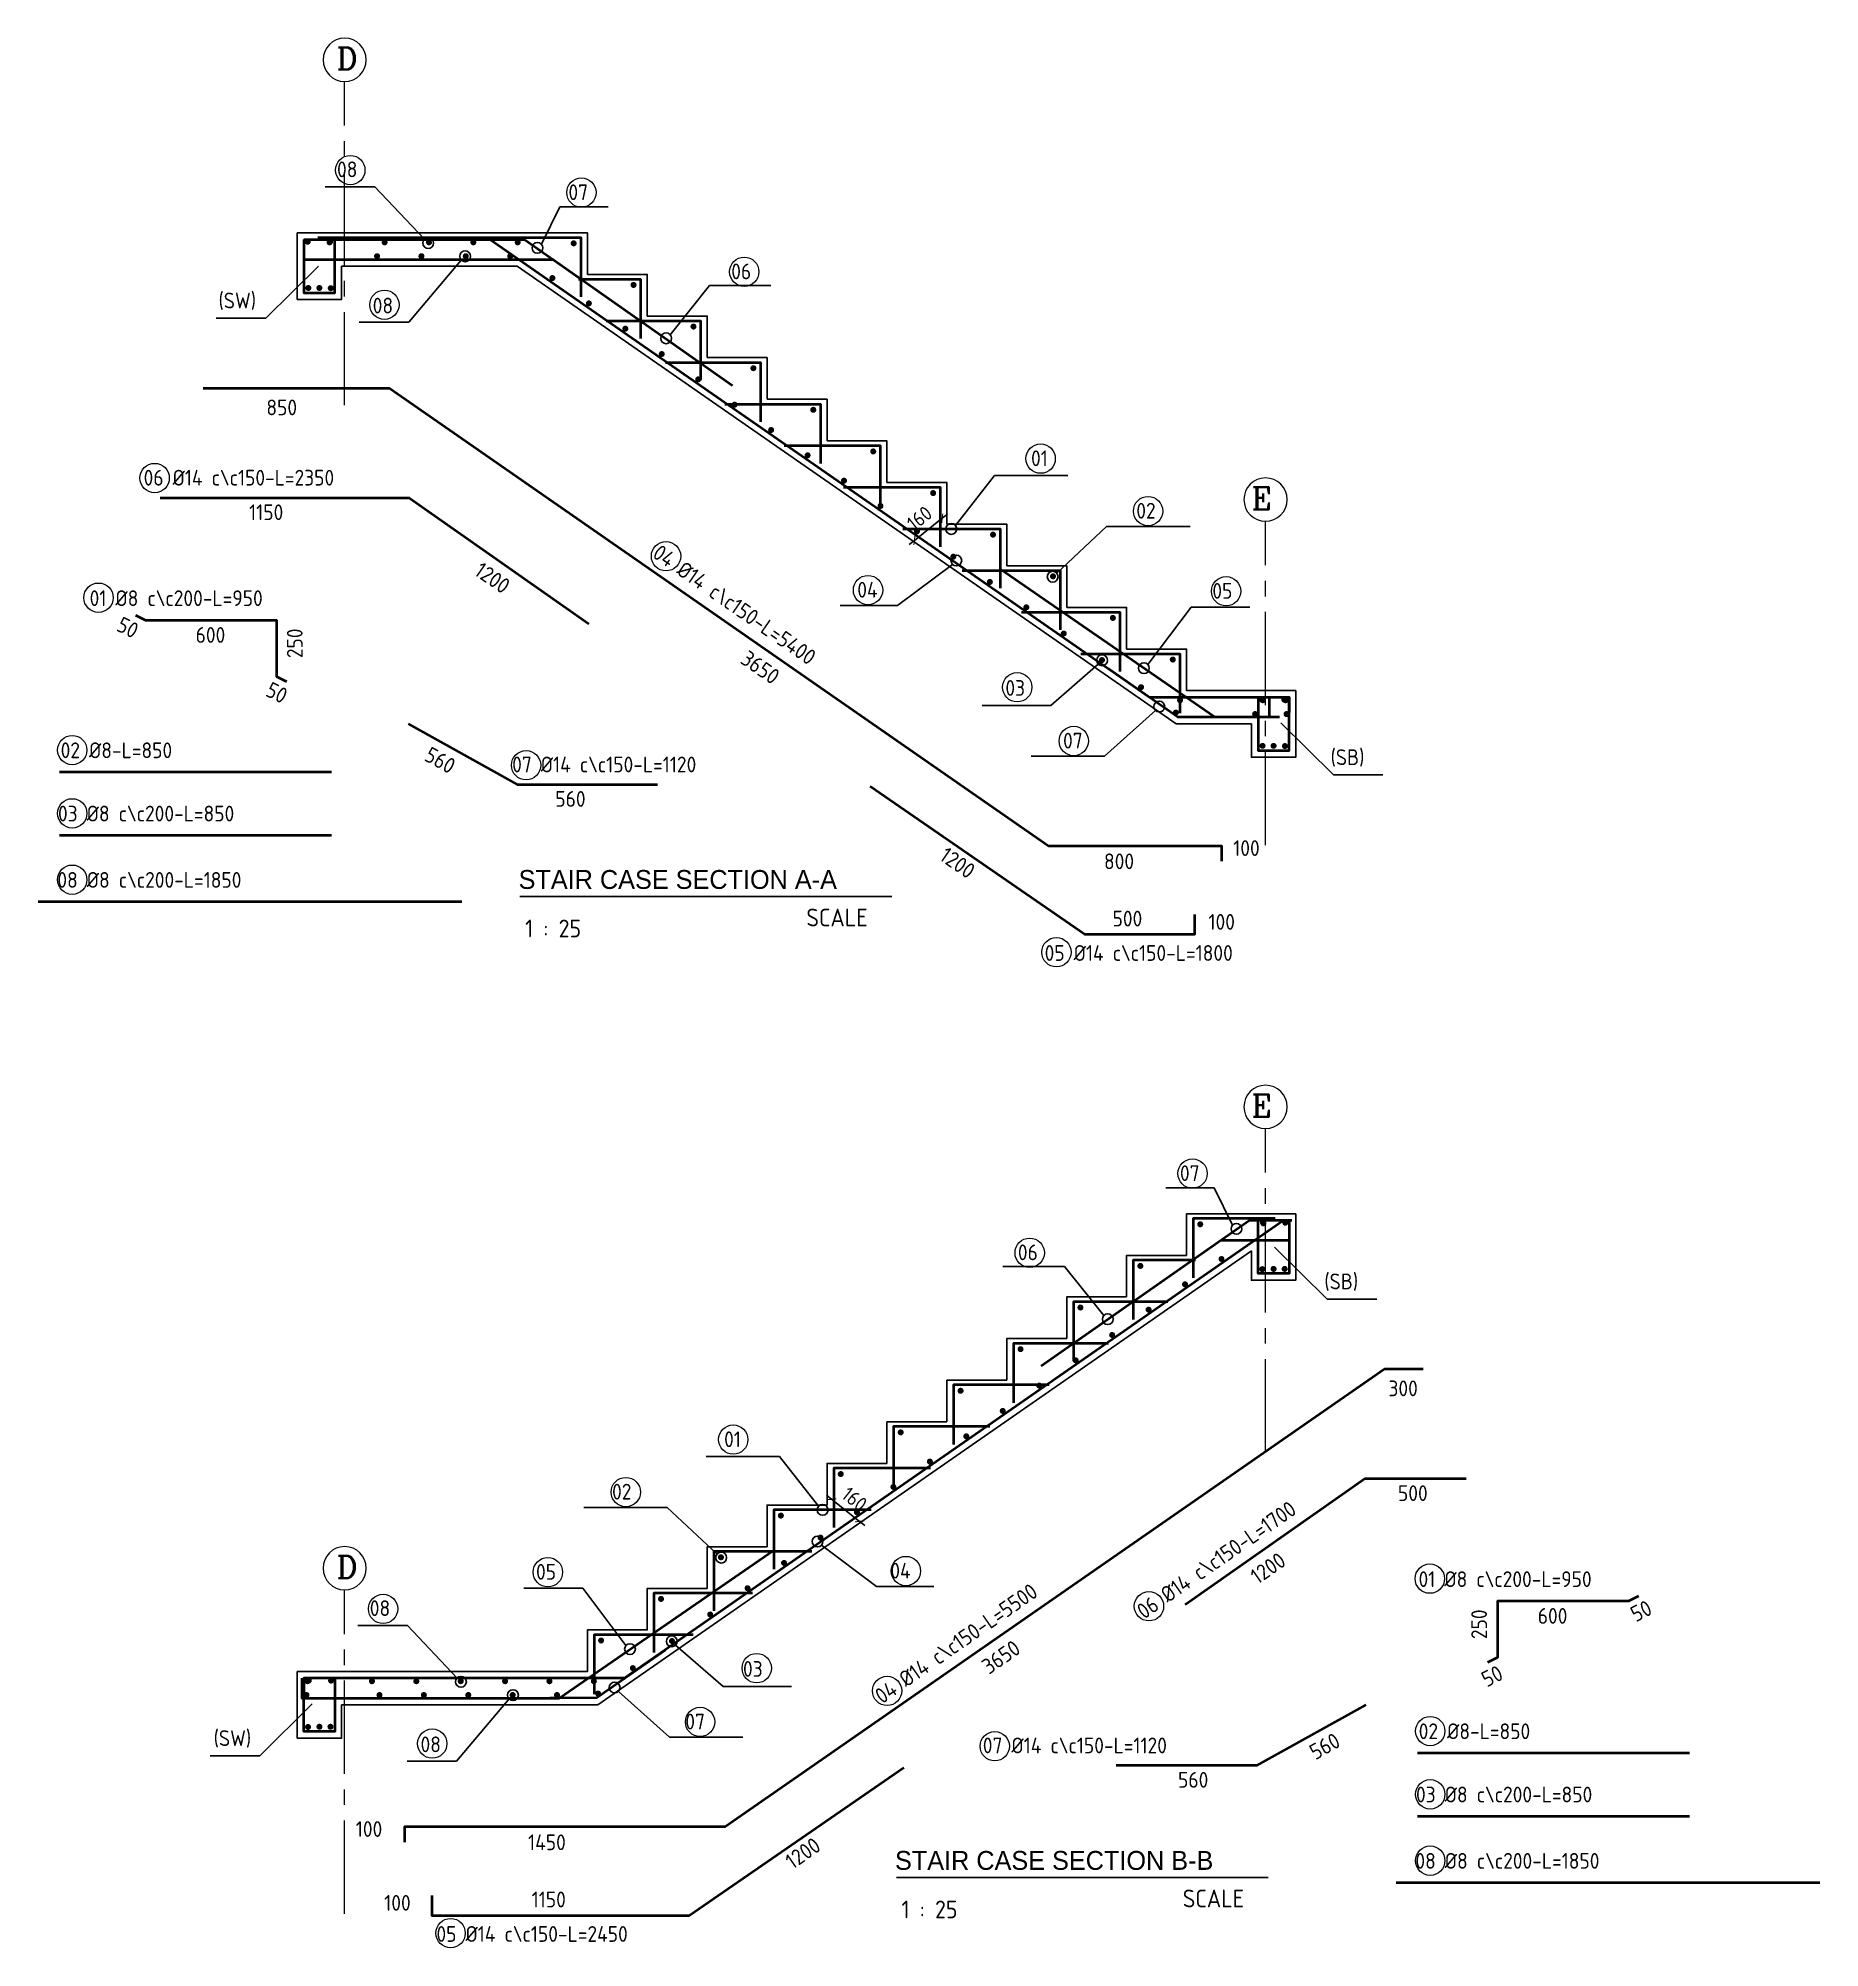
# Model space of a CAD drawing. Header units: inches. Extents: x -26151 to 62940, y -10194 to 246332.
# Drawn here: x 14603 to 15406, y 111442 to 112302 of the extents above; entities that cross this region are included whole.
import ezdxf
from ezdxf.enums import TextEntityAlignment as Align

# ---------------------------------------------------------------- set-up
doc = ezdxf.new("R2010")
doc.units = ezdxf.units.IN
doc.header["$LTSCALE"] = 0.7
doc.header["$MEASUREMENT"] = 0
doc.linetypes.add('ACAD_ISO10W100', pattern=[18, 12, -3, 0, -3])
doc.linetypes.add('CENTER2', pattern=[1.125, 0.75, -0.125, 0.125, -0.125])
doc.layers.get('0').update_dxf_attribs({"lineweight": 13})
doc.layers.get('Defpoints').update_dxf_attribs({"lineweight": 5})
for name, color, linetype, lineweight in [('axis', 254, 'ACAD_ISO10W100', 9), ('BAR1', 2, 'Continuous', 50), ('CENTER', 8, 'CENTER2', 18), ('DP', 220, 'Continuous', 20), ('hach', 9, 'Continuous', 9), ('TEXT', 3, 'Continuous', 25), ('top renforcment', 7, 'Continuous', 40), ('WALL', 7, 'Continuous', 25)]:
    doc.layers.add(name, color=color, linetype=linetype, lineweight=lineweight)
for name, color, linetype in [('CONC', 3, 'Continuous'), ('DTITLE', 23, 'Continuous'), ('STEXT', 3, 'Continuous')]:
    doc.layers.add(name, color=color, linetype=linetype)
doc.styles.add('200style', font='iso.shx', dxfattribs={"height": 6.5})
doc.styles.add('GENERATED_STYLE_4', font='verdanai.ttf')
doc.styles.add('HL-LD', font='HL-LD.SHX', dxfattribs={"height": 400})
doc.styles.add('ROMANS', font='ISO9.SHX', dxfattribs={"height": 70})
doc.dimstyles.new('25', dxfattribs={"dimtxt": 6.5, "dimasz": 3, "dimexe": 1.25, "dimexo": 0.625, "dimgap": 3, "dimtad": 1, "dimdec": 0, "dimlfac": 10, "dimtxsty": '200style', "dimblk": 'ARCHTICK', "dimcen": 2.5, "dimse1": 1, "dimse2": 1, "dimclrd": 256, "dimclrt": 3, "dimadec": 0, "dimazin": 0, "dimtfac": 1, "dimtdec": 0, "dimtix": 1, "dimtmove": 0, "dimatfit": 3, "dimldrblk": 'ARCHTICK', "dimfxl": 0, "dimarcsym": 0})

msp = doc.modelspace()

# ---------------------------------------------------------------- texts
at = {"layer": 'STEXT', "color": 3, "linetype": 'Continuous', "style": 'ROMANS'}
for s, p in [('1 : 25', (14822.42, 111896.8)), ('SCALE', (14949.15, 111901.74)), ('SCALE', (15118.77, 111459.86)), ('1 : 25', (14992.04, 111454.93))]:
    msp.add_text(s, height=8, dxfattribs=at).set_placement(p)
at = {"layer": 'TEXT', "color": 3, "style": 'ROMANS'}
for s, p in [('08', (14737.64, 112239.2)), ('07', (14841.93, 112228.91)), ('06', (14915.3, 112193.24)), ('(SW)', (14684.23, 112180.13)), ('08', (14753.72, 112177.86)), ('01', (15050.4, 112109.05)), ('02', (15097.83, 112085.43)), ('04', (14972.1, 112049.84)), ('05', (15132.11, 112049.34)), ('03', (15038.83, 112005.6)), ('07', (15064.83, 111981.87)), ('(SB)', (15185.39, 111974.41)), ('07', (15117.5, 111787.03)), ('06', (15044.46, 111751.36)), ('(SB)', (15182.57, 111738.26)), ('01', (14912.08, 111667.18)), ('02', (14861.6, 111643.56)), ('05', (14827.32, 111607.46)), ('04', (14986.99, 111607.97)), ('08', (14752.4, 111591.08)), ('03', (14920.6, 111563.72)), ('07', (14894.6, 111539.99)), ('(SW)', (14682.04, 111532.53)), ('08', (14775.28, 111529.74))]:
    msp.add_text(s, height=7.104, dxfattribs=at).set_placement(p)
for s, height, p in [('850', 7.104, (14705.81, 112135.51)), ('06 %%C14 c\\c150-L=2350', 7.1042, (14650.49, 112103.86)), ('1150', 7.104, (14698.02, 112088.3)), ('01 %%C8 c\\c200-L=950', 7.1042, (14626.15, 112049.58)), ('600', 7.104, (14673.92, 112033.03)), ('02 %%C8-L=850', 7.1042, (14613.1, 111981.07)), ('07 %%C14 c\\c150-L=1120', 7.1042, (14816.57, 111974.67)), ('03 %%C8 c\\c200-L=850', 7.1042, (14611.9, 111952.57)), ('560', 7.104, (14836.01, 111959.18)), ('100', 7.104, (15141.5, 111937.01)), ('800', 7.104, (15083.27, 111931.05)), ('08 %%C8 c\\c200-L=1850', 7.1042, (14611.62, 111922.69)), ('500', 7.104, (15087.13, 111905.27)), ('100', 7.104, (15130.34, 111903.78)), ('05 %%C14 c\\c150-L=1800', 7.1042, (15056.53, 111889.76)), ('300', 7.104, (15211.46, 111693.63)), ('500', 7.104, (15215.76, 111646.43)), ('01 %%C8 c\\c200-L=950', 7.1042, (15225.02, 111607.7)), ('600', 7.104, (15278.74, 111591.15)), ('02 %%C8-L=850', 7.1042, (15225.09, 111539.19)), ('07 %%C14 c\\c150-L=1120', 7.1042, (15028.66, 111532.79)), ('560', 7.104, (15116.65, 111517.31)), ('03 %%C8 c\\c200-L=850', 7.1042, (15223.88, 111510.69)), ('100', 7.104, (14746.1, 111495.14)), ('1450', 7.104, (14823.73, 111489.17)), ('08 %%C8 c\\c200-L=1850', 7.1042, (15223.6, 111480.81)), ('100', 7.104, (14758.91, 111461.9)), ('1150', 7.104, (14825.35, 111463.4)), ('05 %%C14 c\\c150-L=2450', 7.1042, (14782.46, 111447.88))]:
    msp.add_text(s, height=height, dxfattribs=at).set_placement(p, align=Align.MIDDLE_LEFT)
for s, height, rotation, p in [('04 %%C14 c\\c150-L=5400', 7.1042, 325.22474, (14881.3, 112071.27)), ('1200', 7.104, 325.22474, (14800.98, 112063.38)), ('50', 7.104, 333.43495, (14639.34, 112038.39)), ('250', 7.104, 90, (14718.6, 112022.57)), ('3650', 7.104, 325.22474, (14920.96, 112023.59)), ('50', 7.104, 333.43495, (14706.48, 112009.04)), ('560', 7.104, 330.94053, (14778.17, 111979.89)), ('1200', 7.104, 325.22474, (15010.58, 111935.01)), ('06 %%C14 c\\c150-L=1700', 7.1042, 34.77526, (15099.29, 111592.3)), ('1200', 7.104, 34.77526, (15150.5, 111608)), ('04 %%C14 c\\c150-L=5500', 7.1042, 34.77526, (14981.26, 111554.14)), ('250', 7.104, 90, (15252.33, 111580.69)), ('50', 7.104, 26.56505, (15321.31, 111591.37)), ('3650', 7.104, 34.77526, (15029.41, 111567.43)), ('50', 7.104, 26.56505, (15254.16, 111562.02)), ('560', 7.104, 29.05947, (15176.79, 111529.14)), ('1200', 7.104, 34.77526, (14940.9, 111479.62))]:
    msp.add_text(s, height=height, rotation=rotation, dxfattribs=at).set_placement(p, align=Align.MIDDLE_LEFT)
at = {"layer": 'TEXT', "char_height": 10, "attachment_point": 3, "style": 'GENERATED_STYLE_4'}
for s, insert in [('{\\Fromanc|c0;D}', (14746.92, 112297.67)), ('{\\Fromanc|c0;E}', (15158.85, 112099.58)), ('{\\Fromanc|c0;E}', (15158.85, 111826.02)), ('{\\Fromanc|c0;D}', (14746.92, 111618.2))]:
    msp.add_mtext(s, dxfattribs=dict(at, insert=insert))
at = {"layer": 'WALL', "color": 4, "linetype": 'Continuous', "style": 'HL-LD'}
for s, p in [('STAIR CASE SECTION A-A', (14819.47, 111918.63)), ('STAIR CASE SECTION B-B', (14989.09, 111476.76))]:
    msp.add_text(s, height=8.505, dxfattribs=at).set_placement(p)

# ---------------------------------------------------------------- blocks, each defined once
blk = doc.blocks.new('_ArchTick')
at = {"color": 0, "linetype": 'ByBlock', "lineweight": 0, "const_width": 0.15}
blk.add_lwpolyline([(-0.5, -0.5), (0.5, 0.5)], dxfattribs=at)
blk = doc.blocks.new('*D945')
at = {"layer": 'Defpoints', "color": 0, "linetype": 'ByBlock', "transparency": 16777216}
for p in [(14958.47, 111641.07), (14971.03, 111631.11), (14973.12, 111633.74)]:
    blk.add_point(p, dxfattribs=at)
at = {"layer": 'DP', "linetype": 'ByBlock', "lineweight": -2, "transparency": 16777216}
for p, q in [((14960.55, 111643.7), (14958.2, 111645.56)), ((14960.55, 111643.7), (14973.12, 111633.74)), ((14973.12, 111633.74), (14975.47, 111631.87))]:
    blk.add_line(p, q, dxfattribs=at)
at = {"layer": 'DP', "linetype": 'ByBlock', "lineweight": -2, "transparency": 16777216, "xscale": 3, "yscale": 3, "zscale": 3}
for p, rotation in [((14960.55, 111643.7), 321.5896754758397), ((14973.12, 111633.74), 141.5896754758398)]:
    blk.add_blockref('_ArchTick', p, dxfattribs=dict(at, rotation=rotation))
at = {"layer": 'DP', "color": 3, "linetype": 'ByBlock', "transparency": 16777216, "insert": (14970.82, 111643.75), "char_height": 6.5, "attachment_point": 5, "rotation": 321.58968, "style": '200style'}
blk.add_mtext('160', dxfattribs=at)
blk = doc.blocks.new('*D946')
at = {"layer": 'Defpoints', "color": 0, "linetype": 'ByBlock', "transparency": 16777216}
for p in [(14997.82, 112075.62), (15012.47, 112082.94), (14999.9, 112072.98)]:
    blk.add_point(p, dxfattribs=at)
at = {"layer": 'DP', "linetype": 'ByBlock', "lineweight": -2, "transparency": 16777216}
for p, q in [((15010.38, 112085.58), (14997.82, 112075.62)), ((15010.38, 112085.58), (15012.73, 112087.44)), ((14997.82, 112075.62), (14995.46, 112073.75))]:
    blk.add_line(p, q, dxfattribs=at)
at = {"layer": 'DP', "linetype": 'ByBlock', "lineweight": -2, "transparency": 16777216, "xscale": 3, "yscale": 3, "zscale": 3}
for p, rotation in [((15010.38, 112085.58), 218.4103245241602), ((14997.82, 112075.62), 38.41032452416026)]:
    blk.add_blockref('_ArchTick', p, dxfattribs=dict(at, rotation=rotation))
at = {"layer": 'DP', "color": 3, "linetype": 'ByBlock', "transparency": 16777216, "insert": (15000.11, 112085.62), "char_height": 6.5, "attachment_point": 5, "rotation": 38.41032, "style": '200style'}
blk.add_mtext('160', dxfattribs=at)

# ---------------------------------------------------------------- dimensions: what is measured, and where the dimension line sits
at = {"layer": 'DP', "linetype": 'ByBlock'}
for p1, p2, distance, picture, middle in [((15012.47, 112082.94), (14999.9, 112072.98), -3.36, '*D946', (15000.11, 112085.62)), ((14958.47, 111641.07), (14971.03, 111631.11), 3.36, '*D945', (14970.82, 111643.75))]:
    dim = msp.add_aligned_dim(p1=p1, p2=p2, distance=distance, dimstyle='25', dxfattribs=at)
    dim.commit()
    dim.dimension.update_dxf_attribs({"geometry": picture, "text_midpoint": middle})

# ---------------------------------------------------------------- linework, layer by layer
at = {"lineweight": 20, "extrusion": (0, 0, -1)}
for centre in [(14741.08, 112292.09), (15156.08, 112094), (15156.08, 111820.44), (14741.08, 111612.62)]:
    msp.add_ellipse(centre, major_axis=(0.01, 9.75), ratio=1, start_param=4.711847, end_param=10.995032, dxfattribs=at)
at = {"layer": 'axis', "linetype": 'CENTER2', "ltscale": 80}
for p, q in [((14741.08, 112136.47), (14741.08, 112282.34)), ((15156.08, 111938.39), (15156.08, 112084.25)), ((15156.08, 111664.83), (15156.08, 111810.69)), ((14741.08, 111457), (14741.08, 111602.87))]:
    msp.add_line(p, q, dxfattribs=at)
at = {"layer": 'BAR1', "linetype": 'Continuous', "const_width": 1.35}
for points in [[(14725.11, 112210.14, -1), (14723.76, 112210.14, -1)], [(14733.62, 112209.87, 1), (14734.97, 112209.87, 1)], [(14735.18, 112210.14, -1), (14733.83, 112210.14, -1)], [(14755, 112203.64, 1), (14756.35, 112203.64, 1)], [(14758.4, 112209.87, 1), (14759.75, 112209.87, 1)], [(14775, 112203.64, 1), (14776.35, 112203.64, 1)], [(14778.4, 112209.87, 1), (14779.75, 112209.87, 1)], [(14795, 112203.64, 1), (14796.35, 112203.64, 1)], [(14798.4, 112209.87, 1), (14799.75, 112209.87, 1)], [(14815, 112203.64, 1), (14816.35, 112203.64, 1)], [(14818.4, 112209.87, 1), (14819.75, 112209.87, 1)], [(14843.6, 112209.44, 1), (14844.95, 112209.44, 1)], [(14843.6, 112209.44, 1), (14844.95, 112209.44, 1)], [(14725.4, 112189.33, -1), (14724.05, 112189.33, -1)], [(14730.38, 112189.33, -1), (14729.03, 112189.33, -1)], [(14735.49, 112189.23, -1), (14734.14, 112189.23, -1)], [(14834.03, 112193.79, 1), (14835.38, 112193.79, 1)], [(14870.6, 112190.69, 1), (14871.95, 112190.69, 1)], [(14850.46, 112182.39, 1), (14851.81, 112182.39, 1)], [(14866.89, 112170.98, 1), (14868.24, 112170.98, 1)], [(14897.6, 112171.94, 1), (14898.95, 112171.94, 1)], [(14883.31, 112159.57, 1), (14884.66, 112159.57, 1)], [(14924.6, 112153.19, 1), (14925.95, 112153.19, 1)], [(14899.74, 112148.16, 1), (14901.09, 112148.16, 1)], [(14916.17, 112136.75, 1), (14917.52, 112136.75, 1)], [(14951.6, 112134.44, 1), (14952.95, 112134.44, 1)], [(14932.6, 112125.35, 1), (14933.95, 112125.35, 1)], [(14949.02, 112113.94, 1), (14950.37, 112113.94, 1)], [(14978.6, 112115.69, 1), (14979.95, 112115.69, 1)], [(14965.45, 112102.53, 1), (14966.8, 112102.53, 1)], [(14981.88, 112091.12, 1), (14983.23, 112091.12, 1)], [(15005.6, 112096.94, 1), (15006.95, 112096.94, 1)], [(14998.31, 112079.71, 1), (14999.66, 112079.71, 1)], [(15032.6, 112078.19, 1), (15033.95, 112078.19, 1)], [(15014.73, 112068.31, 1), (15016.08, 112068.31, 1)], [(15031.16, 112056.9, 1), (15032.51, 112056.9, 1)], [(15059.6, 112059.44, 1), (15060.95, 112059.44, 1)], [(15047.59, 112045.49, 1), (15048.94, 112045.49, 1)], [(15086.6, 112040.69, 1), (15087.95, 112040.69, 1)], [(15064.45, 112033.67, 1), (15065.8, 112033.67, 1)], [(15081.69, 112021.72, 1), (15083.04, 112021.72, 1)], [(15113.6, 112021.94, 1), (15114.95, 112021.94, 1)], [(15099.3, 112009.5, 1), (15100.65, 112009.5, 1)], [(15114.99, 111998.07, 1), (15116.34, 111998.07, 1)], [(15116.88, 112003.62, 1), (15118.23, 112003.62, 1)], [(15150.71, 111997.39, 1), (15152.06, 111997.39, 1)], [(15155.11, 112003.89, -1), (15153.76, 112003.89, -1)], [(15154.11, 112003.62, 1), (15155.46, 112003.62, 1)], [(15165.18, 112003.89, -1), (15163.83, 112003.89, -1)], [(15164.43, 112003.62, 1), (15165.78, 112003.62, 1)], [(15164.86, 111997.39, 1), (15166.21, 111997.39, 1)], [(15155.4, 111983.08, -1), (15154.05, 111983.08, -1)], [(15160.38, 111983.08, -1), (15159.03, 111983.08, -1)], [(15165.49, 111982.98, -1), (15164.14, 111982.98, -1)], [(15127.33, 111767.56, -1), (15125.98, 111767.56, -1)], [(15127.33, 111767.56, -1), (15125.98, 111767.56, -1)], [(15154.24, 111768.26, 1), (15155.59, 111768.26, 1)], [(15155.8, 111767.99, -1), (15154.45, 111767.99, -1)], [(15164.3, 111768.26, 1), (15165.65, 111768.26, 1)], [(15100.33, 111748.81, -1), (15098.98, 111748.81, -1)], [(15136.9, 111751.92, -1), (15135.55, 111751.92, -1)], [(15153.92, 111747.35, 1), (15155.27, 111747.35, 1)], [(15159.03, 111747.46, 1), (15160.38, 111747.46, 1)], [(15164.02, 111747.46, 1), (15165.37, 111747.46, 1)], [(15120.47, 111740.51, -1), (15119.12, 111740.51, -1)], [(15073.33, 111730.06, -1), (15071.98, 111730.06, -1)], [(15104.04, 111729.1, -1), (15102.69, 111729.1, -1)], [(15087.62, 111717.69, -1), (15086.27, 111717.69, -1)], [(15046.33, 111711.31, -1), (15044.98, 111711.31, -1)], [(15071.19, 111706.28, -1), (15069.84, 111706.28, -1)], [(15019.33, 111692.56, -1), (15017.98, 111692.56, -1)], [(15054.76, 111694.88, -1), (15053.41, 111694.88, -1)], [(15038.33, 111683.47, -1), (15036.98, 111683.47, -1)], [(14992.33, 111673.81, -1), (14990.98, 111673.81, -1)], [(15021.91, 111672.06, -1), (15020.56, 111672.06, -1)], [(14965.33, 111655.06, -1), (14963.98, 111655.06, -1)], [(15005.48, 111660.65, -1), (15004.13, 111660.65, -1)], [(14989.05, 111649.24, -1), (14987.7, 111649.24, -1)], [(14938.33, 111636.31, -1), (14936.98, 111636.31, -1)], [(14972.62, 111637.84, -1), (14971.27, 111637.84, -1)], [(14956.2, 111626.43, -1), (14954.85, 111626.43, -1)], [(14911.33, 111617.56, -1), (14909.98, 111617.56, -1)], [(14939.77, 111615.02, -1), (14938.42, 111615.02, -1)], [(14923.34, 111603.61, -1), (14921.99, 111603.61, -1)], [(14884.33, 111598.81, -1), (14882.98, 111598.81, -1)], [(14906.48, 111591.79, -1), (14905.13, 111591.79, -1)], [(14857.33, 111580.06, -1), (14855.98, 111580.06, -1)], [(14889.24, 111579.84, -1), (14887.89, 111579.84, -1)], [(14871.63, 111567.62, -1), (14870.28, 111567.62, -1)], [(14724.99, 111561.74, -1), (14723.64, 111561.74, -1)], [(14724.24, 111562.01, 1), (14725.59, 111562.01, 1)], [(14734.3, 111562.01, 1), (14735.65, 111562.01, 1)], [(14754.06, 111561.74, -1), (14752.7, 111561.74, -1)], [(14774.06, 111561.74, -1), (14772.7, 111561.74, -1)], [(14794.06, 111561.74, -1), (14792.7, 111561.74, -1)], [(14814.06, 111561.74, -1), (14812.7, 111561.74, -1)], [(14814.06, 111561.74, -1), (14812.7, 111561.74, -1)], [(14834.06, 111561.74, -1), (14832.7, 111561.74, -1)], [(14854.06, 111561.74, -1), (14852.7, 111561.74, -1)], [(14724.56, 111555.51, -1), (14723.21, 111555.51, -1)], [(14757.46, 111555.51, -1), (14756.1, 111555.51, -1)], [(14777.46, 111555.51, -1), (14776.1, 111555.51, -1)], [(14797.46, 111555.51, -1), (14796.1, 111555.51, -1)], [(14817.46, 111555.51, -1), (14816.1, 111555.51, -1)], [(14817.46, 111555.51, -1), (14816.1, 111555.51, -1)], [(14837.46, 111555.51, -1), (14836.1, 111555.51, -1)], [(14855.94, 111556.19, -1), (14854.59, 111556.19, -1)], [(14723.92, 111541.1, 1), (14725.27, 111541.1, 1)], [(14729.03, 111541.21, 1), (14730.38, 111541.21, 1)], [(14734.02, 111541.21, 1), (14735.37, 111541.21, 1)]]:
    msp.add_lwpolyline(points, format="xyb", close=True, dxfattribs=at)
at = {"layer": 'CENTER', "linetype": 'ByBlock'}
for p, q in [((15120.47, 112007.94), (15169.71, 112007.94)), ((14850.47, 111566.07), (14719.71, 111566.07))]:
    msp.add_line(p, q, dxfattribs=at)
at = {"layer": 'CONC'}
for points in [[(14850.47, 112214.19), (14719.71, 112214.19)], [(14719.71, 112214.19), (14719.71, 112184.19), (14739.71, 112184.19), (14739.71, 112199.19)], [(14820.47, 112214.19), (14850.47, 112214.19), (14850.47, 112195.44)], [(15149.71, 111992.94), (15115.77, 111992.94), (14818.75, 112199.19), (14739.71, 112199.19)], [(14850.47, 112195.44), (14877.47, 112195.44), (14877.47, 112176.69)], [(14877.47, 112176.69), (14904.47, 112176.69), (14904.47, 112157.94)], [(14904.47, 112157.94), (14931.47, 112157.94), (14931.47, 112139.19)], [(14931.47, 112139.19), (14958.47, 112139.19), (14958.47, 112120.44)], [(14958.47, 112120.44), (14985.47, 112120.44), (14985.47, 112101.69)], [(14985.47, 112101.69), (15012.47, 112101.69), (15012.47, 112082.94)], [(15012.47, 112082.94), (15039.47, 112082.94), (15039.47, 112064.19)], [(15039.47, 112064.19), (15066.47, 112064.19), (15066.47, 112045.44)], [(15066.47, 112045.44), (15093.47, 112045.44), (15093.47, 112026.69), (15120.47, 112026.69), (15120.47, 112007.94), (15169.09, 112007.94), (15120.47, 112007.94)], [(15169.71, 111992.94), (15169.71, 112007.94), (15120.47, 112007.94)], [(15123.02, 111992.94), (15149.71, 111992.94)], [(15149.71, 111992.94), (15149.71, 111977.94), (15169.71, 111977.94), (15169.71, 111992.94)], [(15150.47, 111772.32), (15120.47, 111772.32), (15120.47, 111753.57)], [(15120.47, 111772.32), (15169.71, 111772.32)], [(15169.71, 111772.32), (15169.71, 111742.32), (15149.71, 111742.32), (15149.71, 111755.6)], [(14739.71, 111551.07), (14855.16, 111551.07), (15149.71, 111755.6)], [(15120.47, 111753.57), (15093.47, 111753.57), (15093.47, 111734.82)], [(15093.47, 111734.82), (15066.47, 111734.82), (15066.47, 111716.07)], [(15066.47, 111716.07), (15039.47, 111716.07), (15039.47, 111697.32)], [(15039.47, 111697.32), (15012.47, 111697.32), (15012.47, 111678.57)], [(15012.47, 111678.57), (14985.47, 111678.57), (14985.47, 111659.82)], [(14985.47, 111659.82), (14958.47, 111659.82), (14958.47, 111641.07)], [(14958.47, 111641.07), (14931.47, 111641.07), (14931.47, 111622.32)], [(14931.47, 111622.32), (14904.47, 111622.32), (14904.47, 111603.57)], [(14904.47, 111603.57), (14877.47, 111603.57), (14877.47, 111584.82), (14850.47, 111584.82), (14850.47, 111566.07), (14820.47, 111566.07), (14850.47, 111566.07)], [(14719.71, 111551.07), (14719.71, 111566.07), (14850.47, 111566.07)], [(14739.71, 111551.07), (14739.71, 111536.07), (14719.71, 111536.07), (14719.71, 111551.07)], [(14814.28, 111551.07), (14739.71, 111551.07)]]:
    msp.add_lwpolyline(points, dxfattribs=at)
at = {"layer": 'DTITLE', "color": 4, "linetype": 'Continuous'}
for p, q in [((14987.6, 111915.18), (14820.1, 111915.18)), ((15157.22, 111473.3), (14989.72, 111473.3))]:
    msp.add_line(p, q, dxfattribs=at)
at = {"layer": 'hach', "ltscale": 15}
for centre in [(14743.64, 112242.42), (14847.76, 112232.3), (14921.14, 112196.62), (14758.99, 112181.75), (15054.73, 112112.44), (14655.46, 112103.71), (15103.14, 112088.82), (14885.9, 112068.47), (14976.93, 112053.23), (15138.28, 112052.72), (14630.16, 112049.81), (15044.16, 112009.49), (15069.66, 111985.26), (14618.32, 111981.16), (14822.86, 111974.32), (14618.32, 111952.66), (14618.32, 111922.78), (15061.82, 111890.13), (15123.17, 111790.42), (15049.79, 111754.75), (14916.2, 111670.57), (14867.79, 111646.94), (14832.65, 111610.85), (14994, 111611.36), (15230.11, 111607.93), (15103.55, 111595.5), (14758.41, 111594.29), (14926.77, 111567.61), (14985.51, 111557.35), (14901.27, 111543.38), (15230.3, 111539.28), (14780.55, 111533.62), (15034.06, 111532.45), (15230.3, 111510.78), (15230.3, 111480.9), (14788.84, 111448.25)]:
    msp.add_circle(centre, 6.61, dxfattribs=at)
at = {"layer": 'TEXT', "color": 1}
for p, q in [((14754.65, 112234.95), (14732.29, 112234.95)), ((14754.65, 112234.95), (14777.01, 112211.31)), ((14838.06, 112225.83), (14829.77, 112209.01)), ((14838.06, 112225.83), (14859.8, 112225.84)), ((14705.6, 112175.68), (14729.26, 112199.14)), ((14770, 112173.91), (14793.65, 112201.88)), ((14905.52, 112190.43), (14887.79, 112168.29)), ((14905.52, 112190.43), (14933.17, 112190.43)), ((14705.6, 112175.68), (14683.25, 112175.68)), ((14770, 112173.91), (14747.64, 112173.91)), ((15033.9, 112104.9), (15016.29, 112082.4)), ((15033.9, 112104.9), (15066.98, 112104.91)), ((15084.46, 112081.85), (15061.97, 112060.89)), ((15084.46, 112081.85), (15122.04, 112081.86)), ((14990.24, 112046.34), (15015, 112064.83)), ((14990.24, 112046.34), (14964.36, 112046.35)), ((15122.58, 112045.5), (15103.08, 112019.67)), ((15122.58, 112045.5), (15149.05, 112045.51)), ((15059.32, 112001.21), (15080.69, 112019.87)), ((15059.32, 112001.21), (15028.44, 112001.22)), ((15083.47, 111978.37), (15106.47, 111999.05)), ((15186.63, 111969.96), (15162.98, 111993.41)), ((15083.47, 111978.37), (15050.4, 111978.38)), ((15186.63, 111969.96), (15208.99, 111969.96)), ((15132.87, 111783.95), (15111.13, 111783.96)), ((15132.87, 111783.95), (15141.16, 111767.13)), ((15183.81, 111733.81), (15160.16, 111757.26)), ((15065.41, 111748.55), (15037.76, 111748.56)), ((15065.41, 111748.55), (15083.14, 111726.41)), ((15183.81, 111733.81), (15206.17, 111733.81)), ((14937.03, 111663.03), (14903.95, 111663.03)), ((14937.03, 111663.03), (14954.64, 111640.52)), ((14886.47, 111639.97), (14848.89, 111639.98)), ((14886.47, 111639.97), (14908.96, 111619.01)), ((14980.69, 111604.46), (14955.93, 111622.95)), ((14848.35, 111603.63), (14821.88, 111603.63)), ((14848.35, 111603.63), (14867.85, 111577.8)), ((14980.69, 111604.46), (15006.57, 111604.47)), ((14769.42, 111586.82), (14747.06, 111586.82)), ((14769.42, 111586.82), (14791.77, 111563.18)), ((14911.61, 111559.33), (14890.24, 111577.99)), ((14911.61, 111559.33), (14942.49, 111559.34)), ((14702.79, 111528.08), (14726.44, 111551.54)), ((14791.56, 111525.79), (14815.22, 111553.75)), ((14887.46, 111536.49), (14864.46, 111557.17)), ((14887.46, 111536.49), (14920.54, 111536.5)), ((14702.79, 111528.08), (14680.43, 111528.08)), ((14791.56, 111525.79), (14769.2, 111525.79))]:
    msp.add_line(p, q, dxfattribs=at)
at = {"layer": 'TEXT', "color": 1, "linetype": 'Continuous'}
for centre in [(14778.73, 112209.58), (14795.37, 112203.6), (14827.95, 112207.39), (14885.96, 112166.67), (15014.46, 112080.78), (15016.73, 112066.55), (15060.14, 112059.27), (15082.42, 112021.6), (15101.26, 112018.05), (15108.19, 112000.78), (15142.98, 111765.51), (15084.97, 111724.79), (14956.47, 111638.9), (14910.79, 111617.39), (14954.2, 111624.67), (14869.67, 111576.18), (14888.51, 111579.72), (14793.5, 111561.46), (14862.74, 111558.9), (14816.94, 111555.48)]:
    msp.add_circle(centre, 2.44, dxfattribs=at)
at = {"layer": 'top renforcment'}
for points in [[(14722.71, 112211.19), (14806.72, 112211.19), (15103.75, 112004.94), (15166.71, 112004.94), (15166.71, 111998.07)], [(14722.71, 112211.19), (14722.71, 112187.19), (14736.71, 112187.19), (14736.71, 112211.19)], [(14722.71, 112211.19), (14822.1, 112211.19), (14874.47, 112174.56)], [(14728.96, 112212.06), (14847.47, 112212.06), (14847.47, 112185.29)], [(14722.71, 112202.18), (14834.98, 112202.18), (14915.91, 112145.46)], [(14846.48, 112193.31), (14874.47, 112193.31), (14874.47, 112166.54)], [(14858.94, 112174.56), (14901.47, 112174.56), (14901.47, 112147.79)], [(14885.67, 112155.81), (14928.47, 112155.81), (14928.47, 112129.04)], [(14677.3, 112144.23), (14761.31, 112144.23), (15058.34, 111937.98), (15136.3, 111937.98), (15136.3, 111931.11)], [(14912.4, 112137.06), (14955.47, 112137.06), (14955.47, 112110.29)], [(14939.13, 112118.31), (14982.47, 112118.31), (14982.47, 112091.54)], [(14657.9, 112094.81), (14770.17, 112094.81), (14851.09, 112038.08)], [(14965.85, 112099.56), (15009.47, 112099.56), (15009.47, 112072.79)], [(14992.58, 112080.81), (15036.47, 112080.81), (15036.47, 112054.04)], [(15019.31, 112062.06), (15063.47, 112062.06), (15063.47, 112035.29)], [(15157.67, 112004.94), (15157.67, 111995.94), (15133.25, 111995.94), (15036.47, 112062.62)], [(14646.86, 112041.94), (14651.33, 112039.7), (14710.35, 112039.7), (14710.35, 112014.33), (14714.82, 112012.09)], [(15046.04, 112043.31), (15090.47, 112043.31), (15090.47, 112016.54)], [(15072.77, 112024.56), (15117.47, 112024.56), (15117.47, 111997.79)], [(15162.4, 111995.94), (15116.53, 111995.94), (15085.26, 112017.78)], [(15152.71, 112004.94), (15152.71, 111980.94), (15166.71, 111980.94), (15166.71, 112004.94)], [(14769.67, 111993.01), (14818.88, 111965.66), (14882.11, 111965.66)], [(14735.14, 111971.19), (14612.58, 111971.19)], [(15124.07, 111907.07), (15124.07, 111898.07), (15074.65, 111898.07), (14977.86, 111964.75)], [(14735.14, 111942.69), (14612.58, 111942.69)], [(14793.87, 111912.81), (14602.97, 111912.81)], [(15167.87, 111769.32), (15164.21, 111769.32), (14867.18, 111563.07), (14722.71, 111563.07), (14722.71, 111556.19)], [(15166.71, 111769.32), (15148.83, 111769.32), (15096.47, 111732.68)], [(15160.45, 111770.18), (15123.47, 111770.18), (15123.47, 111743.42)], [(15166.71, 111769.32), (15166.71, 111745.32), (15152.71, 111745.32), (15152.71, 111769.32)], [(15166.71, 111760.31), (15135.95, 111760.3), (15055.03, 111703.58)], [(15124.45, 111751.43), (15096.47, 111751.43), (15096.47, 111724.67)], [(15111.99, 111732.68), (15069.47, 111732.68), (15069.47, 111705.92)], [(15085.26, 111713.93), (15042.47, 111713.93), (15042.47, 111687.17)], [(15227.11, 111702.35), (15209.62, 111702.35), (14912.59, 111496.1), (14768.11, 111496.1), (14768.11, 111489.23)], [(15058.53, 111695.18), (15015.47, 111695.18), (15015.47, 111668.42)], [(15031.81, 111676.43), (14988.47, 111676.43), (14988.47, 111649.67)], [(15005.08, 111657.68), (14961.47, 111657.68), (14961.47, 111630.92)], [(15246.52, 111652.93), (15200.76, 111652.93), (15119.84, 111596.2)], [(14978.35, 111638.93), (14934.47, 111638.93), (14934.47, 111612.17)], [(14721.75, 111563.07), (14721.75, 111554.07), (14837.68, 111554.07), (14934.47, 111620.75)], [(14951.62, 111620.18), (14907.47, 111620.18), (14907.47, 111593.42)], [(14924.89, 111601.43), (14880.47, 111601.43), (14880.47, 111574.67)], [(15324.07, 111600.06), (15319.6, 111597.83), (15260.58, 111597.83), (15260.58, 111572.45), (15256.11, 111570.21)], [(14898.16, 111582.68), (14853.47, 111582.68), (14853.47, 111555.92)], [(14812.36, 111554.07), (14854.74, 111554.39), (14885.67, 111575.9)], [(14736.71, 111563.07), (14736.71, 111539.07), (14722.71, 111539.07), (14722.71, 111563.07)], [(15201.26, 111551.13), (15152.05, 111523.79), (15088.82, 111523.79)], [(15347.12, 111529.32), (15224.56, 111529.32)], [(14780.35, 111465.19), (14780.35, 111456.19), (14896.28, 111456.19), (14993.07, 111522.87)], [(15347.12, 111500.82), (15224.56, 111500.82)], [(15405.85, 111470.94), (15214.96, 111470.94)]]:
    msp.add_lwpolyline(points, dxfattribs=at)

msp.set_redraw_order([(e.dxf.handle, doc.entitydb.next_handle()) for e in msp.query("TEXT MTEXT ATTDEF DIMENSION ARC_DIMENSION")])  # texts and dimensions are drawn at this point

doc.saveas('drawing.dxf')
